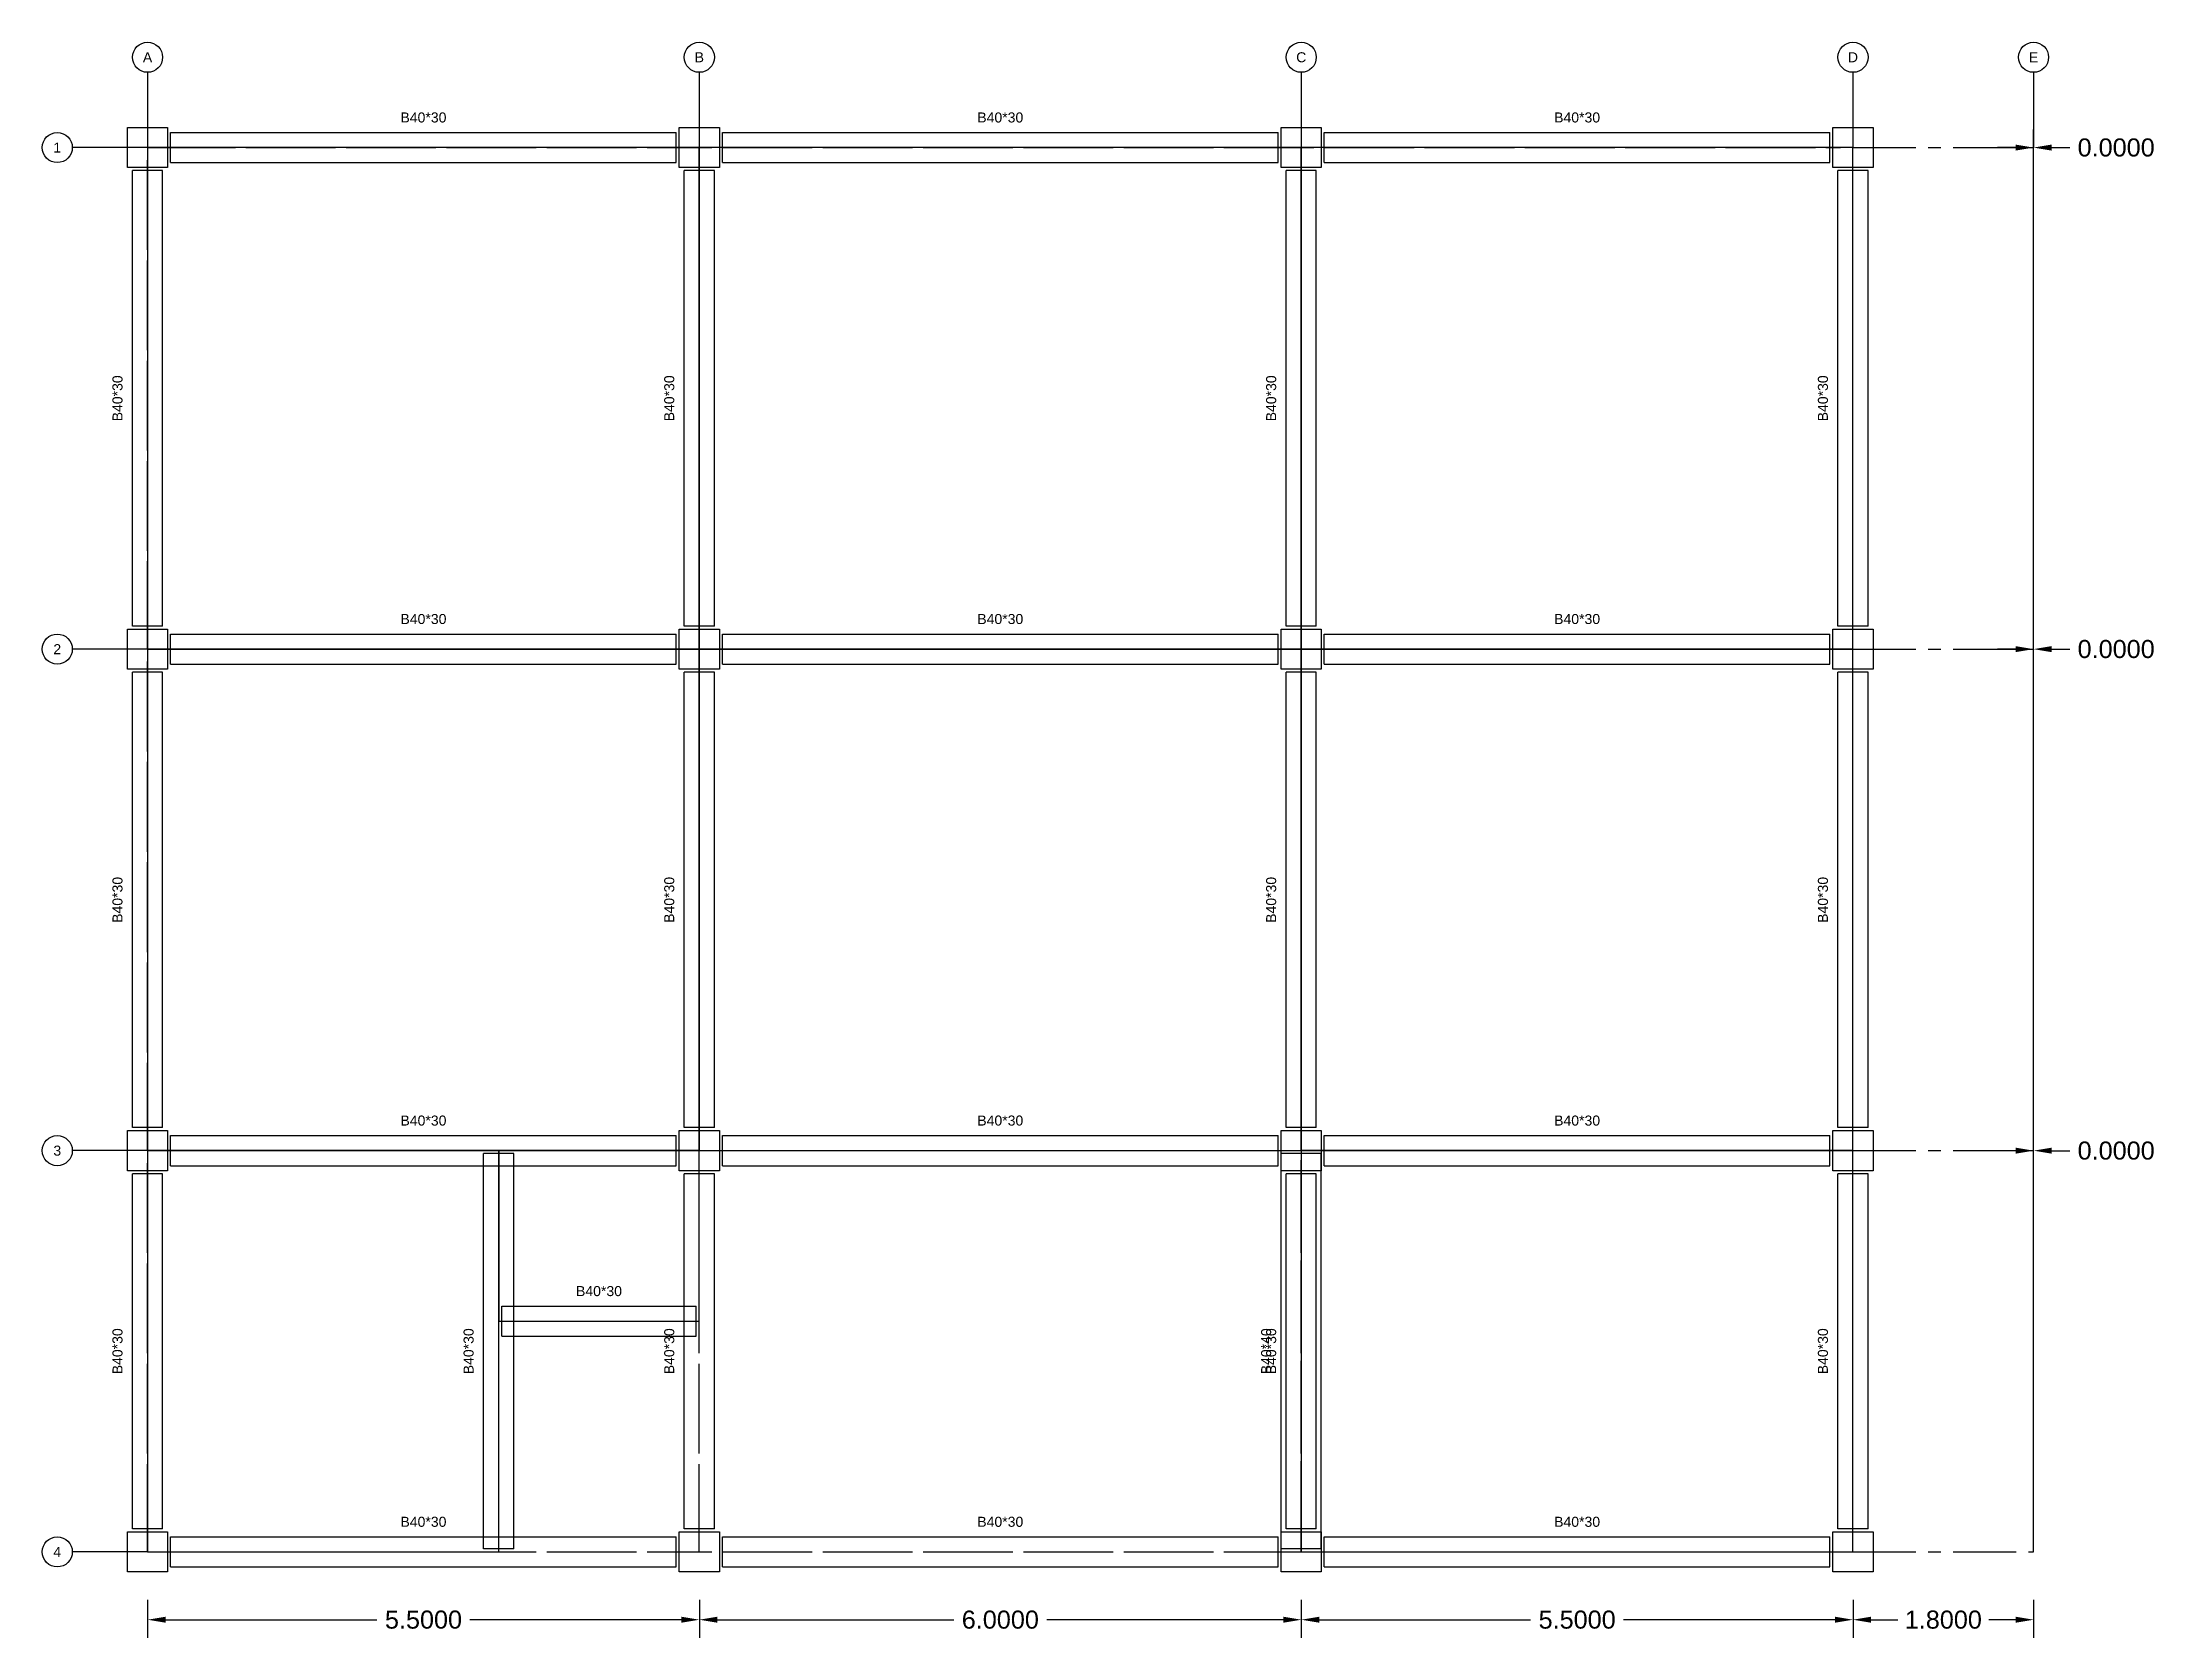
# Model space of a CAD drawing. Header units: inches. Extents: x -1152 to 1352, y 183 to 608.
# Drawn here: x 953.39 to 974.44, y 246.32 to 262.23 of the extents above; entities that cross this region are included whole.
import ezdxf
from ezdxf.enums import TextEntityAlignment as Align

# ---------------------------------------------------------------- set-up
doc = ezdxf.new("R2010")
doc.units = ezdxf.units.IN
doc.header["$MEASUREMENT"] = 0
doc.linetypes.add('CENTER', pattern=[2, 1.25, -0.25, 0.25, -0.25])
for name, color, linetype in [('BEAM', 5, 'Continuous'), ('CENTERLINES', 7, 'Continuous'), ('COLS', 5, 'Continuous'), ('DIMENSIONS', 4, 'Continuous'), ('GRID', 1, 'Continuous'), ('SLAB', 6, 'Continuous'), ('TEXT', 3, 'Continuous')]:
    doc.layers.add(name, color=color, linetype=linetype)
doc.styles.get("Standard").update_dxf_attribs({"font": 'arial.ttf'})
doc.dimstyles.get("Standard").update_dxf_attribs({"dimtxt": 0.18, "dimasz": 0.18, "dimexe": 0.18, "dimexo": 0.0625, "dimgap": 0.09, "dimtad": 0, "dimtih": 1, "dimtoh": 1, "dimdec": 4, "dimzin": 0, "dimdsep": 46, "dimtxsty": 'Standard', "dimcen": 0.09, "dimadec": 0, "dimazin": 0, "dimtfac": 1, "dimtdec": 4, "dimtofl": 0, "dimtmove": 0, "dimatfit": 3, "dimfxl": 1, "dimtolj": 1, "dimtzin": 0, "dimarcsym": 0})

msp = doc.modelspace()

# ---------------------------------------------------------------- texts
at = {"layer": 'TEXT', "color": 0}
for s, p in [('A', (954.43858, 262.07932)), ('B', (959.93858, 262.07932)), ('C', (965.93858, 262.07932)), ('D', (971.43858, 262.07932)), ('E', (973.23858, 262.07932)), ('B40*30', (957.18858, 261.47932)), ('B40*30', (962.93858, 261.47932)), ('B40*30', (968.68858, 261.47932)), ('1', (953.53858, 261.17932)), ('B40*30', (957.18858, 256.47932)), ('B40*30', (962.93858, 256.47932)), ('B40*30', (968.68858, 256.47932)), ('2', (953.53858, 256.17932)), ('B40*30', (957.18858, 251.47932)), ('B40*30', (962.93858, 251.47932)), ('B40*30', (968.68858, 251.47932)), ('3', (953.53858, 251.17932)), ('B40*30', (958.93858, 249.77932)), ('B40*30', (957.18858, 247.47932)), ('B40*30', (962.93858, 247.47932)), ('B40*30', (968.68858, 247.47932)), ('4', (953.53858, 247.17932))]:
    msp.add_text(s, height=0.1, dxfattribs=at).set_placement(p, align=Align.MIDDLE)
for s, p in [('B40*30', (954.13858, 258.67932)), ('B40*30', (959.63858, 258.67932)), ('B40*30', (965.63858, 258.67932)), ('B40*30', (971.13858, 258.67932)), ('B40*30', (954.13858, 253.67932)), ('B40*30', (959.63858, 253.67932)), ('B40*30', (965.63858, 253.67932)), ('B40*30', (971.13858, 253.67932)), ('B40*30', (954.13858, 249.17932)), ('B40*30', (957.63858, 249.17932)), ('B40*30', (959.63858, 249.17932)), ('B40*40', (965.58858, 249.17932)), ('B40*30', (965.63858, 249.17932)), ('B40*30', (971.13858, 249.17932))]:
    msp.add_text(s, height=0.1, rotation=90, dxfattribs=at).set_placement(p, align=Align.MIDDLE)

# ---------------------------------------------------------------- blocks, each defined once
blk = doc.blocks.new('*D420')
at = {"layer": 'DEFPOINTS', "color": 0, "transparency": 16777216}
for p in [(954.439, 246.763), (959.939, 246.763), (959.939, 246.503)]:
    blk.add_point(p, dxfattribs=at)
at = {"layer": 'DIMENSIONS', "color": 0, "lineweight": -2, "transparency": 16777216}
for p, q in [((954.439, 246.701), (954.439, 246.323)), ((959.939, 246.701), (959.939, 246.323)), ((954.619, 246.503), (956.725, 246.503)), ((959.759, 246.503), (957.652, 246.503))]:
    blk.add_line(p, q, dxfattribs=at)
at = {"layer": 'DIMENSIONS', "color": 0, "transparency": 16777216}
for points in [[(954.619, 246.533), (954.619, 246.473), (954.439, 246.503)], [(959.759, 246.533), (959.759, 246.473), (959.939, 246.503)]]:
    blk.add_solid(points, dxfattribs=at)
at = {"layer": 'DIMENSIONS', "color": 0, "transparency": 16777216, "insert": (957.189, 246.503), "char_height": 0.18, "attachment_point": 5}
blk.add_mtext('\\A1;5.5000', dxfattribs=at)
blk = doc.blocks.new('*D421')
at = {"layer": 'DEFPOINTS', "color": 0, "transparency": 16777216}
for p in [(959.939, 246.763), (965.939, 246.763), (965.939, 246.503)]:
    blk.add_point(p, dxfattribs=at)
at = {"layer": 'DIMENSIONS', "color": 0, "lineweight": -2, "transparency": 16777216}
for p, q in [((959.939, 246.701), (959.939, 246.323)), ((965.939, 246.701), (965.939, 246.323)), ((960.119, 246.503), (962.475, 246.503)), ((965.759, 246.503), (963.402, 246.503))]:
    blk.add_line(p, q, dxfattribs=at)
at = {"layer": 'DIMENSIONS', "color": 0, "transparency": 16777216}
for points in [[(960.119, 246.533), (960.119, 246.473), (959.939, 246.503)], [(965.759, 246.533), (965.759, 246.473), (965.939, 246.503)]]:
    blk.add_solid(points, dxfattribs=at)
at = {"layer": 'DIMENSIONS', "color": 0, "transparency": 16777216, "insert": (962.939, 246.503), "char_height": 0.18, "attachment_point": 5}
blk.add_mtext('\\A1;6.0000', dxfattribs=at)
blk = doc.blocks.new('*D422')
at = {"layer": 'DEFPOINTS', "color": 0, "transparency": 16777216}
for p in [(965.939, 246.763), (971.439, 246.763), (971.439, 246.503)]:
    blk.add_point(p, dxfattribs=at)
at = {"layer": 'DIMENSIONS', "color": 0, "lineweight": -2, "transparency": 16777216}
for p, q in [((965.939, 246.701), (965.939, 246.323)), ((971.439, 246.701), (971.439, 246.323)), ((966.119, 246.503), (968.225, 246.503)), ((971.259, 246.503), (969.152, 246.503))]:
    blk.add_line(p, q, dxfattribs=at)
at = {"layer": 'DIMENSIONS', "color": 0, "transparency": 16777216}
for points in [[(966.119, 246.533), (966.119, 246.473), (965.939, 246.503)], [(971.259, 246.533), (971.259, 246.473), (971.439, 246.503)]]:
    blk.add_solid(points, dxfattribs=at)
at = {"layer": 'DIMENSIONS', "color": 0, "transparency": 16777216, "insert": (968.689, 246.503), "char_height": 0.18, "attachment_point": 5}
blk.add_mtext('\\A1;5.5000', dxfattribs=at)
blk = doc.blocks.new('*D423')
at = {"layer": 'DEFPOINTS', "color": 0, "transparency": 16777216}
for p in [(971.439, 246.763), (973.239, 246.763), (973.239, 246.503)]:
    blk.add_point(p, dxfattribs=at)
at = {"layer": 'DIMENSIONS', "color": 0, "lineweight": -2, "transparency": 16777216}
for p, q in [((971.439, 246.701), (971.439, 246.323)), ((973.239, 246.701), (973.239, 246.323)), ((971.619, 246.503), (971.884, 246.503)), ((973.059, 246.503), (972.793, 246.503))]:
    blk.add_line(p, q, dxfattribs=at)
at = {"layer": 'DIMENSIONS', "color": 0, "transparency": 16777216}
for points in [[(971.619, 246.533), (971.619, 246.473), (971.439, 246.503)], [(973.059, 246.533), (973.059, 246.473), (973.239, 246.503)]]:
    blk.add_solid(points, dxfattribs=at)
at = {"layer": 'DIMENSIONS', "color": 0, "transparency": 16777216, "insert": (972.339, 246.503), "char_height": 0.18, "attachment_point": 5}
blk.add_mtext('\\A1;1.8000', dxfattribs=at)
blk = doc.blocks.new('*D424')
at = {"layer": 'DEFPOINTS', "color": 0, "transparency": 16777216}
for p in [(973.239, 251.179), (973.239, 251.179), (973.239, 247.179)]:
    blk.add_point(p, dxfattribs=at)
at = {"layer": 'DIMENSIONS', "color": 0, "lineweight": -2, "transparency": 16777216}
for p, q in [((973.239, 247.242), (973.239, 251.359)), ((973.239, 251.242), (973.239, 251.359)), ((973.059, 251.179), (972.879, 251.179)), ((973.419, 251.179), (973.599, 251.179))]:
    blk.add_line(p, q, dxfattribs=at)
at = {"layer": 'DIMENSIONS', "color": 0, "transparency": 16777216}
for points in [[(973.059, 251.209), (973.059, 251.149), (973.239, 251.179)], [(973.419, 251.209), (973.419, 251.149), (973.239, 251.179)]]:
    blk.add_solid(points, dxfattribs=at)
at = {"layer": 'DIMENSIONS', "color": 0, "transparency": 16777216, "insert": (974.062, 251.179), "char_height": 0.18, "attachment_point": 5}
blk.add_mtext('\\A1;0.0000', dxfattribs=at)
blk = doc.blocks.new('*D425')
at = {"layer": 'DEFPOINTS', "color": 0, "transparency": 16777216}
for p in [(973.239, 256.179), (973.239, 256.179), (973.239, 251.179)]:
    blk.add_point(p, dxfattribs=at)
at = {"layer": 'DIMENSIONS', "color": 0, "lineweight": -2, "transparency": 16777216}
for p, q in [((973.059, 256.179), (972.879, 256.179)), ((973.239, 251.242), (973.239, 256.359)), ((973.239, 256.242), (973.239, 256.359)), ((973.419, 256.179), (973.599, 256.179))]:
    blk.add_line(p, q, dxfattribs=at)
at = {"layer": 'DIMENSIONS', "color": 0, "transparency": 16777216}
for points in [[(973.059, 256.209), (973.059, 256.149), (973.239, 256.179)], [(973.419, 256.209), (973.419, 256.149), (973.239, 256.179)]]:
    blk.add_solid(points, dxfattribs=at)
at = {"layer": 'DIMENSIONS', "color": 0, "transparency": 16777216, "insert": (974.062, 256.179), "char_height": 0.18, "attachment_point": 5}
blk.add_mtext('\\A1;0.0000', dxfattribs=at)
blk = doc.blocks.new('*D426')
at = {"layer": 'DEFPOINTS', "color": 0, "transparency": 16777216}
for p in [(973.239, 261.179), (973.239, 261.179), (973.239, 256.179)]:
    blk.add_point(p, dxfattribs=at)
at = {"layer": 'DIMENSIONS', "color": 0, "lineweight": -2, "transparency": 16777216}
for p, q in [((973.239, 256.242), (973.239, 261.359)), ((973.239, 261.242), (973.239, 261.359)), ((973.059, 261.179), (972.879, 261.179)), ((973.419, 261.179), (973.599, 261.179))]:
    blk.add_line(p, q, dxfattribs=at)
at = {"layer": 'DIMENSIONS', "color": 0, "transparency": 16777216}
for points in [[(973.059, 261.209), (973.059, 261.149), (973.239, 261.179)], [(973.419, 261.209), (973.419, 261.149), (973.239, 261.179)]]:
    blk.add_solid(points, dxfattribs=at)
at = {"layer": 'DIMENSIONS', "color": 0, "transparency": 16777216, "insert": (974.062, 261.179), "char_height": 0.18, "attachment_point": 5}
blk.add_mtext('\\A1;0.0000', dxfattribs=at)

# ---------------------------------------------------------------- dimensions: what is measured, and where the dimension line sits
at = {"layer": 'DIMENSIONS'}
for base, p1, p2, picture, middle in [((973.2385806315, 261.1793155117), (973.2385806315, 256.1793155117), (973.2385806315, 261.1793155117), '*D426', (974.061902596, 261.1793155117)), ((973.2385806315, 256.1793155117), (973.2385806315, 251.1793155117), (973.2385806315, 256.1793155117), '*D425', (974.061902596, 256.1793155117)), ((973.2385806315, 251.1793155117), (973.2385806315, 247.1793155117), (973.2385806315, 251.1793155117), '*D424', (974.061902596, 251.1793155117)), ((959.93858, 246.50309), (954.43858, 246.76309), (959.93858, 246.76309), '*D420', (957.18858, 246.50309)), ((965.93858, 246.50309), (959.93858, 246.76309), (965.93858, 246.76309), '*D421', (962.93858, 246.50309)), ((971.43858, 246.50309), (965.93858, 246.76309), (971.43858, 246.76309), '*D422', (968.68858, 246.50309)), ((973.23858, 246.50309), (971.43858, 246.76309), (973.23858, 246.76309), '*D423', (972.33858, 246.50309))]:
    dim = msp.add_linear_dim(base=base, p1=p1, p2=p2, dimstyle='Standard', dxfattribs=at)
    dim.commit()
    dim.dimension.update_dxf_attribs({"geometry": picture, "text_midpoint": middle})

# ---------------------------------------------------------------- linework, layer by layer
at = {"layer": 'BEAM', "color": 2, "linetype": 'Continuous'}
for p, q in [((954.66858, 261.32932), (959.70858, 261.32932)), ((954.66858, 261.02932), (954.66858, 261.32932)), ((959.70858, 261.02932), (959.70858, 261.32932)), ((960.16858, 261.32932), (965.70858, 261.32932)), ((960.16858, 261.02932), (960.16858, 261.32932)), ((965.70858, 261.02932), (965.70858, 261.32932)), ((966.16858, 261.32932), (971.20858, 261.32932)), ((966.16858, 261.02932), (966.16858, 261.32932)), ((971.20858, 261.02932), (971.20858, 261.32932)), ((954.66858, 261.02932), (959.70858, 261.02932)), ((960.16858, 261.02932), (965.70858, 261.02932)), ((966.16858, 261.02932), (971.20858, 261.02932)), ((954.28858, 256.40932), (954.28858, 260.94932)), ((954.58858, 260.94932), (954.28858, 260.94932)), ((954.58858, 256.40932), (954.58858, 260.94932)), ((959.78858, 256.40932), (959.78858, 260.94932)), ((960.08858, 260.94932), (959.78858, 260.94932)), ((960.08858, 256.40932), (960.08858, 260.94932)), ((965.78858, 256.40932), (965.78858, 260.94932)), ((966.08858, 260.94932), (965.78858, 260.94932)), ((966.08858, 256.40932), (966.08858, 260.94932)), ((971.28858, 256.40932), (971.28858, 260.94932)), ((971.58858, 260.94932), (971.28858, 260.94932)), ((971.58858, 256.40932), (971.58858, 260.94932)), ((954.58858, 256.40932), (954.28858, 256.40932)), ((960.08858, 256.40932), (959.78858, 256.40932)), ((966.08858, 256.40932), (965.78858, 256.40932)), ((971.58858, 256.40932), (971.28858, 256.40932)), ((954.66858, 256.32932), (959.70858, 256.32932)), ((954.66858, 256.02932), (954.66858, 256.32932)), ((959.70858, 256.02932), (959.70858, 256.32932)), ((960.16858, 256.32932), (965.70858, 256.32932)), ((960.16858, 256.02932), (960.16858, 256.32932)), ((965.70858, 256.02932), (965.70858, 256.32932)), ((966.16858, 256.32932), (971.20858, 256.32932)), ((966.16858, 256.02932), (966.16858, 256.32932)), ((971.20858, 256.02932), (971.20858, 256.32932)), ((954.28858, 251.40932), (954.28858, 255.94932)), ((954.58858, 255.94932), (954.28858, 255.94932)), ((954.58858, 251.40932), (954.58858, 255.94932)), ((954.66858, 256.02932), (959.70858, 256.02932)), ((959.78858, 251.40932), (959.78858, 255.94932)), ((960.08858, 255.94932), (959.78858, 255.94932)), ((960.08858, 251.40932), (960.08858, 255.94932)), ((960.16858, 256.02932), (965.70858, 256.02932)), ((965.78858, 251.40932), (965.78858, 255.94932)), ((966.08858, 255.94932), (965.78858, 255.94932)), ((966.08858, 251.40932), (966.08858, 255.94932)), ((966.16858, 256.02932), (971.20858, 256.02932)), ((971.28858, 251.40932), (971.28858, 255.94932)), ((971.58858, 255.94932), (971.28858, 255.94932)), ((971.58858, 251.40932), (971.58858, 255.94932)), ((954.58858, 251.40932), (954.28858, 251.40932)), ((954.66858, 251.32932), (959.70858, 251.32932)), ((954.66858, 251.02932), (954.66858, 251.32932)), ((959.70858, 251.02932), (959.70858, 251.32932)), ((960.08858, 251.40932), (959.78858, 251.40932)), ((960.16858, 251.32932), (965.70858, 251.32932)), ((960.16858, 251.02932), (960.16858, 251.32932)), ((965.70858, 251.02932), (965.70858, 251.32932)), ((966.08858, 251.40932), (965.78858, 251.40932)), ((966.16858, 251.32932), (971.20858, 251.32932)), ((966.16858, 251.02932), (966.16858, 251.32932)), ((971.20858, 251.02932), (971.20858, 251.32932)), ((971.58858, 251.40932), (971.28858, 251.40932)), ((957.78858, 247.20932), (957.78858, 251.14932)), ((958.08858, 251.14932), (957.78858, 251.14932)), ((958.08858, 247.20932), (958.08858, 251.14932)), ((965.73858, 247.20932), (965.73858, 251.14932)), ((966.13858, 251.14932), (965.73858, 251.14932)), ((966.13858, 247.20932), (966.13858, 251.14932)), ((954.28858, 247.40932), (954.28858, 250.94932)), ((954.58858, 250.94932), (954.28858, 250.94932)), ((954.58858, 247.40932), (954.58858, 250.94932)), ((954.66858, 251.02932), (959.70858, 251.02932)), ((959.78858, 247.40932), (959.78858, 250.94932)), ((960.08858, 250.94932), (959.78858, 250.94932)), ((960.08858, 247.40932), (960.08858, 250.94932)), ((960.16858, 251.02932), (965.70858, 251.02932)), ((965.78858, 247.40932), (965.78858, 250.94932)), ((966.08858, 250.94932), (965.78858, 250.94932)), ((966.08858, 247.40932), (966.08858, 250.94932)), ((966.16858, 251.02932), (971.20858, 251.02932)), ((971.28858, 247.40932), (971.28858, 250.94932)), ((971.58858, 250.94932), (971.28858, 250.94932)), ((971.58858, 247.40932), (971.58858, 250.94932)), ((957.96858, 249.62932), (959.90858, 249.62932)), ((957.96858, 249.32932), (957.96858, 249.62932)), ((959.90858, 249.32932), (959.90858, 249.62932)), ((957.96858, 249.32932), (959.90858, 249.32932)), ((954.58858, 247.40932), (954.28858, 247.40932)), ((954.66858, 247.32932), (959.70858, 247.32932)), ((954.66858, 247.02932), (954.66858, 247.32932)), ((959.70858, 247.02932), (959.70858, 247.32932)), ((960.08858, 247.40932), (959.78858, 247.40932)), ((960.16858, 247.32932), (965.70858, 247.32932)), ((960.16858, 247.02932), (960.16858, 247.32932)), ((965.70858, 247.02932), (965.70858, 247.32932)), ((966.08858, 247.40932), (965.78858, 247.40932)), ((966.16858, 247.32932), (971.20858, 247.32932)), ((966.16858, 247.02932), (966.16858, 247.32932)), ((971.20858, 247.02932), (971.20858, 247.32932)), ((971.58858, 247.40932), (971.28858, 247.40932)), ((958.08858, 247.20932), (957.78858, 247.20932)), ((966.13858, 247.20932), (965.73858, 247.20932)), ((954.66858, 247.02932), (959.70858, 247.02932)), ((960.16858, 247.02932), (965.70858, 247.02932)), ((966.16858, 247.02932), (971.20858, 247.02932))]:
    msp.add_line(p, q, dxfattribs=at)
at = {"layer": 'CENTERLINES', "color": 6, "linetype": 'CENTER', "ltscale": 0.5}
for p, q in [((954.66858, 261.17932), (959.70858, 261.17932)), ((960.16858, 261.17932), (965.70858, 261.17932)), ((966.16858, 261.17932), (971.20858, 261.17932)), ((954.43858, 256.40932), (954.43858, 260.94932)), ((959.93858, 256.40932), (959.93858, 260.94932)), ((965.93858, 256.40932), (965.93858, 260.94932)), ((971.43858, 256.40932), (971.43858, 260.94932)), ((954.66858, 256.17932), (959.70858, 256.17932)), ((960.16858, 256.17932), (965.70858, 256.17932)), ((966.16858, 256.17932), (971.20858, 256.17932)), ((954.43858, 251.40932), (954.43858, 255.94932)), ((959.93858, 251.40932), (959.93858, 255.94932)), ((965.93858, 251.40932), (965.93858, 255.94932)), ((971.43858, 251.40932), (971.43858, 255.94932)), ((954.66858, 251.17932), (959.70858, 251.17932)), ((957.93858, 247.20932), (957.93858, 251.14932)), ((960.16858, 251.17932), (965.70858, 251.17932)), ((965.93858, 247.20932), (965.93858, 251.14932)), ((966.16858, 251.17932), (971.20858, 251.17932)), ((954.43858, 247.40932), (954.43858, 250.94932)), ((959.93858, 247.40932), (959.93858, 250.94932)), ((965.93858, 247.40932), (965.93858, 250.94932)), ((971.43858, 247.40932), (971.43858, 250.94932)), ((957.96858, 249.47932), (959.90858, 249.47932)), ((954.66858, 247.17932), (959.70858, 247.17932)), ((960.16858, 247.17932), (965.70858, 247.17932)), ((966.16858, 247.17932), (971.20858, 247.17932))]:
    msp.add_line(p, q, dxfattribs=at)
at = {"layer": 'COLS', "color": 2, "linetype": 'Continuous'}
for points in [[(954.63858, 260.97932), (954.23858, 260.97932), (954.23858, 261.37932), (954.63858, 261.37932)], [(960.13858, 260.97932), (959.73858, 260.97932), (959.73858, 261.37932), (960.13858, 261.37932)], [(966.13858, 260.97932), (965.73858, 260.97932), (965.73858, 261.37932), (966.13858, 261.37932)], [(971.63858, 260.97932), (971.23858, 260.97932), (971.23858, 261.37932), (971.63858, 261.37932)], [(954.63858, 255.97932), (954.23858, 255.97932), (954.23858, 256.37932), (954.63858, 256.37932)], [(960.13858, 255.97932), (959.73858, 255.97932), (959.73858, 256.37932), (960.13858, 256.37932)], [(966.13858, 255.97932), (965.73858, 255.97932), (965.73858, 256.37932), (966.13858, 256.37932)], [(971.63858, 255.97932), (971.23858, 255.97932), (971.23858, 256.37932), (971.63858, 256.37932)], [(954.63858, 250.97932), (954.23858, 250.97932), (954.23858, 251.37932), (954.63858, 251.37932)], [(960.13858, 250.97932), (959.73858, 250.97932), (959.73858, 251.37932), (960.13858, 251.37932)], [(966.13858, 250.97932), (965.73858, 250.97932), (965.73858, 251.37932), (966.13858, 251.37932)], [(971.63858, 250.97932), (971.23858, 250.97932), (971.23858, 251.37932), (971.63858, 251.37932)], [(954.63858, 246.97932), (954.23858, 246.97932), (954.23858, 247.37932), (954.63858, 247.37932)], [(960.13858, 246.97932), (959.73858, 246.97932), (959.73858, 247.37932), (960.13858, 247.37932)], [(966.13858, 246.97932), (965.73858, 246.97932), (965.73858, 247.37932), (966.13858, 247.37932)], [(971.63858, 246.97932), (971.23858, 246.97932), (971.23858, 247.37932), (971.63858, 247.37932)]]:
    msp.add_lwpolyline(points, close=True, dxfattribs=at)
at = {"layer": 'GRID', "color": 0, "linetype": 'Continuous'}
for p, q in [((954.43858, 261.92932), (954.43858, 261.17932)), ((959.93858, 261.92932), (959.93858, 261.17932)), ((965.93858, 261.92932), (965.93858, 261.17932)), ((971.43858, 261.92932), (971.43858, 261.17932)), ((973.23858, 261.92932), (973.23858, 261.17932)), ((954.43858, 261.17932), (953.68858, 261.17932)), ((954.43858, 256.17932), (953.68858, 256.17932)), ((954.43858, 251.17932), (953.68858, 251.17932)), ((954.43858, 247.17932), (953.68858, 247.17932))]:
    msp.add_line(p, q, dxfattribs=at)
at = {"layer": 'GRID', "color": 1, "linetype": 'CENTER', "ltscale": 0.5}
for p, q in [((954.43858, 247.17932), (954.43858, 261.17932)), ((954.43858, 261.17932), (973.23858, 261.17932)), ((959.93858, 247.17932), (959.93858, 261.17932)), ((965.93858, 247.17932), (965.93858, 261.17932)), ((971.43858, 247.17932), (971.43858, 261.17932)), ((973.23858, 247.17932), (973.23858, 261.17932)), ((954.43858, 256.17932), (973.23858, 256.17932)), ((954.43858, 251.17932), (973.23858, 251.17932)), ((954.43858, 247.17932), (973.23858, 247.17932))]:
    msp.add_line(p, q, dxfattribs=at)
at = {"layer": 'GRID', "color": 0, "linetype": 'Continuous'}
for centre in [(954.43858, 262.07932), (959.93858, 262.07932), (965.93858, 262.07932), (971.43858, 262.07932), (973.23858, 262.07932), (953.53858, 261.17932), (953.53858, 256.17932), (953.53858, 251.17932), (953.53858, 247.17932)]:
    msp.add_circle(centre, 0.15, dxfattribs=at)
at = {"layer": 'SLAB', "color": 6, "linetype": 'Continuous'}
for points in [[(954.43858, 256.17932), (959.93858, 256.17932), (959.93858, 261.17932), (954.43858, 261.17932)], [(959.93858, 256.17932), (965.93858, 256.17932), (965.93858, 261.17932), (959.93858, 261.17932)], [(965.93858, 256.17932), (971.43858, 256.17932), (971.43858, 261.17932), (965.93858, 261.17932)], [(954.43858, 251.17932), (959.93858, 251.17932), (959.93858, 256.17932), (954.43858, 256.17932)], [(959.93858, 251.17932), (965.93858, 251.17932), (965.93858, 256.17932), (959.93858, 256.17932)], [(965.93858, 251.17932), (971.43858, 251.17932), (971.43858, 256.17932), (965.93858, 256.17932)], [(954.43858, 247.17932), (957.93858, 247.17932), (957.93858, 251.17932), (954.43858, 251.17932)], [(957.93858, 249.47932), (959.93858, 249.47932), (959.93858, 251.17932), (957.93858, 251.17932)], [(965.93858, 247.17932), (971.43858, 247.17932), (971.43858, 251.17932), (965.93858, 251.17932)]]:
    msp.add_lwpolyline(points, close=True, dxfattribs=at)

msp.set_redraw_order([(e.dxf.handle, doc.entitydb.next_handle()) for e in msp.query("TEXT MTEXT ATTDEF DIMENSION ARC_DIMENSION")])  # texts and dimensions are drawn at this point

doc.saveas('drawing.dxf')
